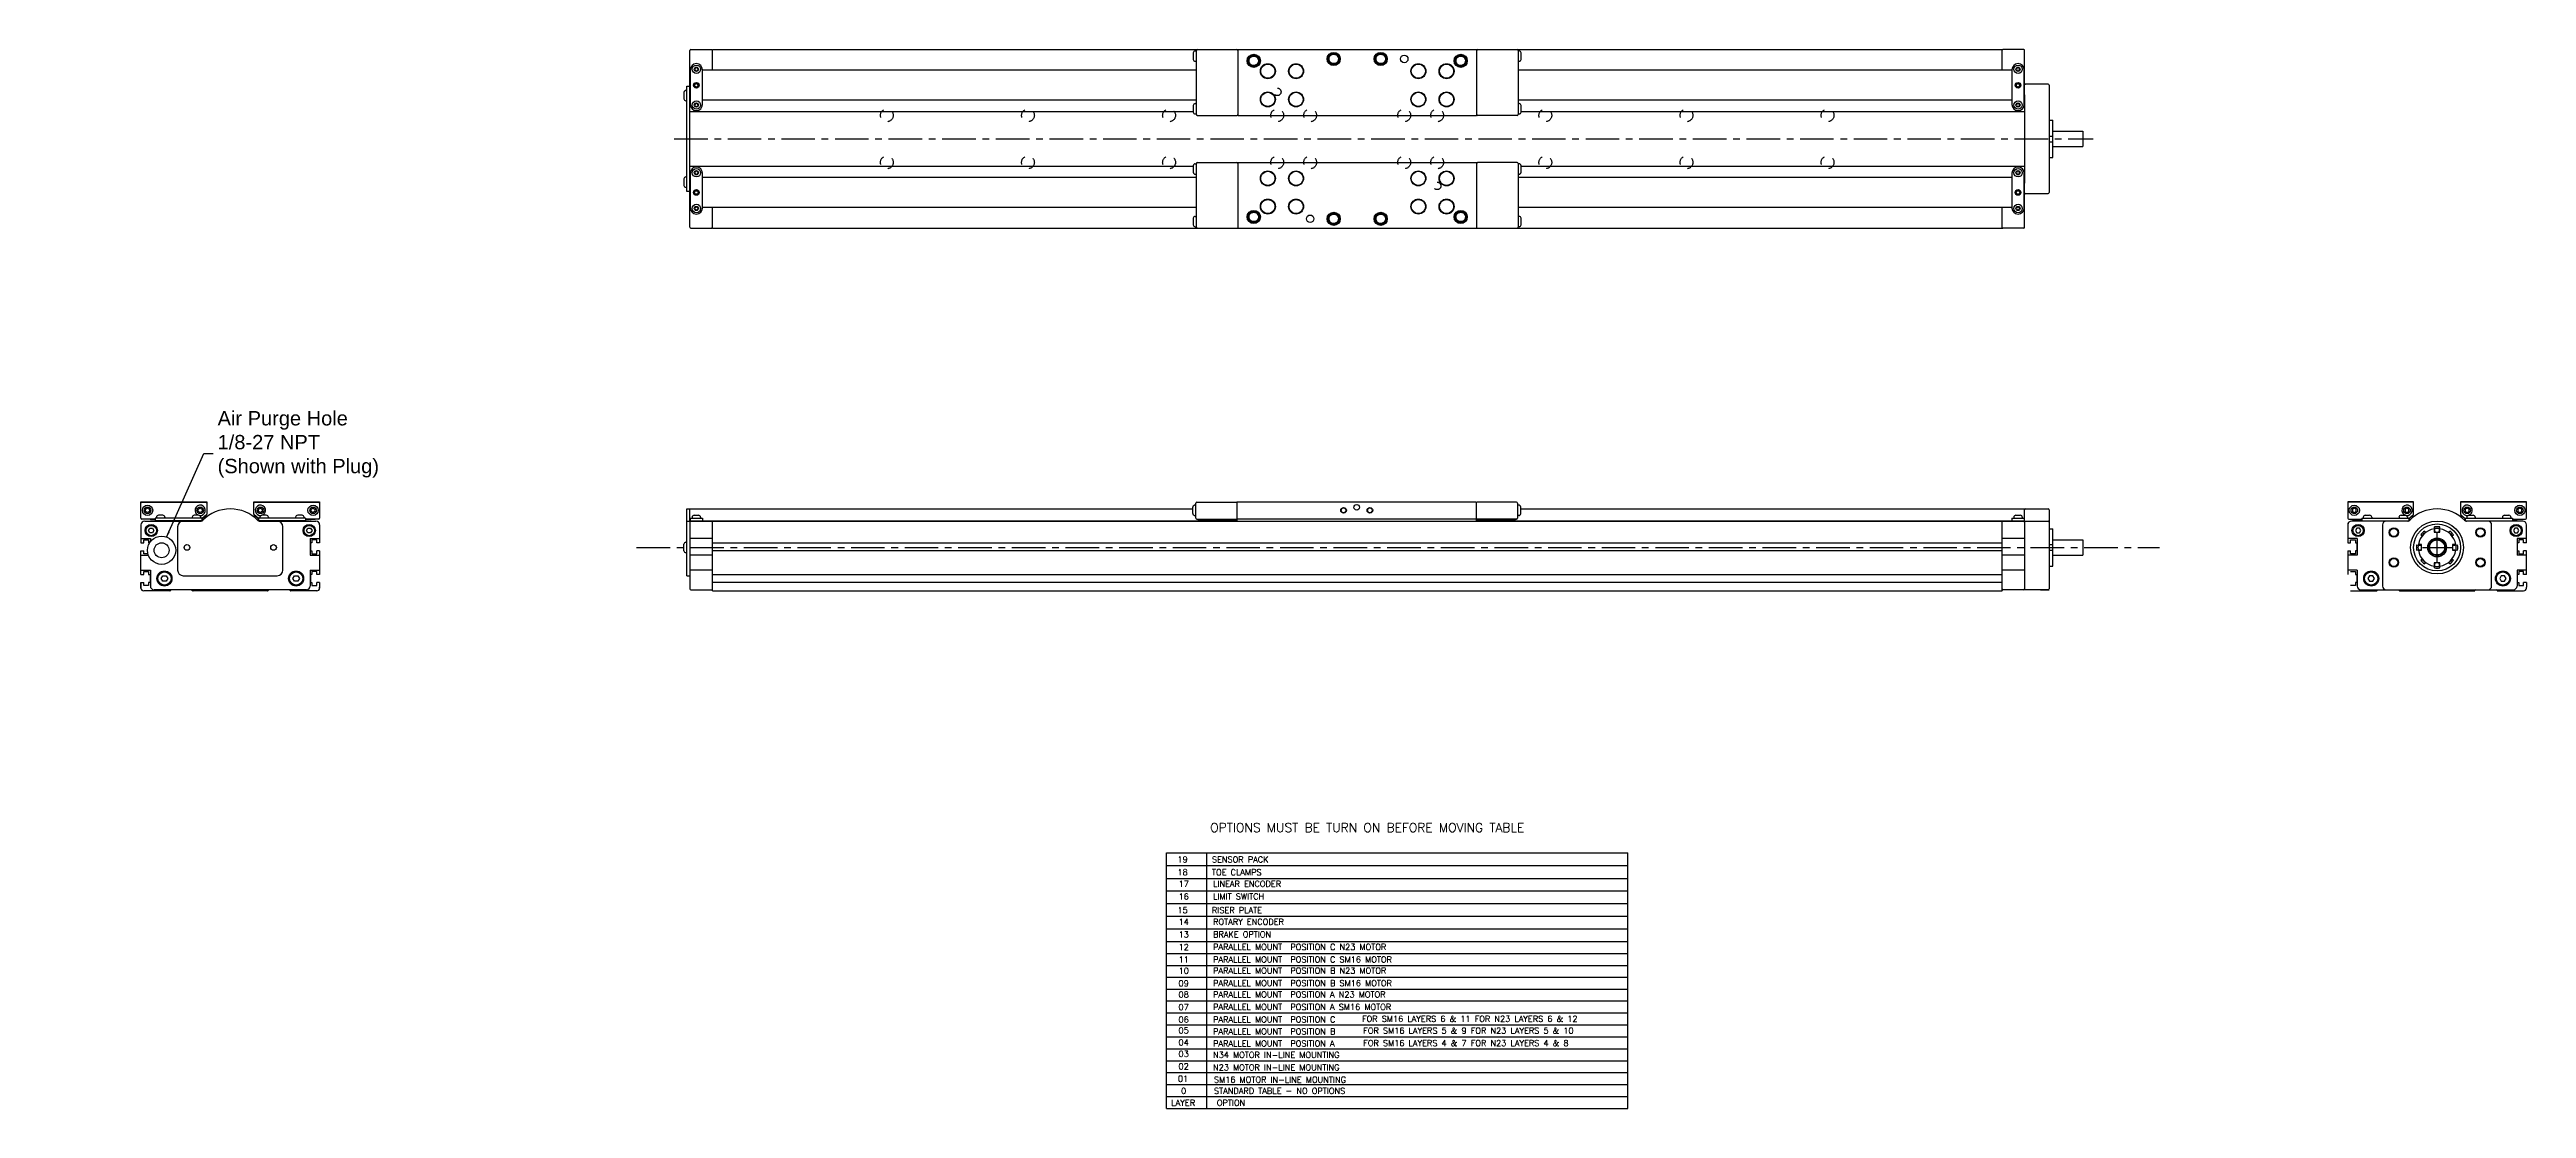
# Model space of a CAD drawing. Extents: x -5.5 to 46.4, y 2.1 to 24.3.
import ezdxf
from ezdxf.enums import TextEntityAlignment as Align

# ---------------------------------------------------------------- set-up
doc = ezdxf.new("R2010")
doc.units = 0
doc.header["$LTSCALE"] = 1.87
doc.header["$MEASUREMENT"] = 0
doc.linetypes.add('CENTER', pattern=[0.6, 0.375, -0.075, 0.075, -0.075])
doc.linetypes.add('HIDDEN', pattern=[0.2, 0.1, -0.1])
doc.layers.get('0').update_dxf_attribs({"linetype": 'CONTINUOUS'})
doc.styles.add('ROMANS', font='ROMANS')
doc.dimstyles.get("Standard").update_dxf_attribs({"dimtxt": 0.18, "dimasz": 0.18, "dimexe": 0.18, "dimexo": 0.0625, "dimgap": 0.09, "dimtad": 0, "dimtih": 1, "dimtoh": 1, "dimdec": 4, "dimzin": 0, "dimtxsty": 'STANDARD', "dimcen": 0.09, "dimazin": 3, "dimtfac": 1, "dimtdec": 4, "dimtofl": 0, "dimtmove": 0, "dimatfit": 3, "dimtolj": 1, "dimtzin": 0})

msp = doc.modelspace()

# ---------------------------------------------------------------- linework, layer by layer
for p, q in [((7.938, 20.538), (7.938, 24.238)), ((7.958, 24.258), (8.391, 24.258)), ((8.059, 23.874), (8.042, 23.845)), ((8.042, 23.845), (8.059, 23.815)), ((8.093, 23.874), (8.059, 23.874)), ((8.076, 23.963), (8.076, 23.963)), ((8.11, 23.845), (8.093, 23.874)), ((8.093, 23.815), (8.11, 23.845)), ((8.411, 23.825), (8.411, 24.258)), ((8.411, 24.258), (35.4, 24.258)), ((18.474, 24.189), (18.474, 24.051)), ((18.515, 24.229), (18.539, 24.229)), ((18.515, 24.012), (18.539, 24.012)), ((18.539, 22.9), (18.539, 24.238)), ((19.405, 24.258), (19.405, 22.88)), ((19.622, 24.022), (19.641, 24.022)), ((21.295, 24.061), (21.315, 24.061)), ((22.279, 24.061), (22.299, 24.061)), ((23.952, 24.022), (23.972, 24.022)), ((24.405, 24.258), (24.405, 22.88)), ((25.271, 24.238), (25.271, 22.9)), ((25.295, 24.229), (25.271, 24.229)), ((25.295, 24.012), (25.271, 24.012)), ((25.336, 24.051), (25.336, 24.189)), ((35.4, 23.825), (35.4, 24.258)), ((35.852, 24.258), (35.419, 24.258)), ((35.717, 23.874), (35.7, 23.845)), ((35.7, 23.845), (35.717, 23.815)), ((35.751, 23.874), (35.717, 23.874)), ((35.734, 23.963), (35.734, 23.963)), ((35.768, 23.845), (35.751, 23.874)), ((35.751, 23.815), (35.768, 23.845)), ((35.872, 23.316), (35.872, 24.238)), ((7.814, 23.363), (7.814, 23.225)), ((7.856, 23.402), (7.879, 23.402)), ((7.879, 21.286), (7.879, 23.49)), ((7.879, 23.49), (7.938, 23.49)), ((7.938, 23.705), (7.948, 23.71)), ((7.948, 23.835), (7.948, 23.107)), ((8.059, 23.815), (8.093, 23.815)), ((8.204, 23.107), (8.204, 23.835)), ((18.539, 23.825), (8.204, 23.825)), ((35.606, 23.825), (25.271, 23.825)), ((35.606, 23.835), (35.606, 23.107)), ((35.717, 23.815), (35.751, 23.815)), ((35.862, 23.107), (35.862, 23.835)), ((35.862, 23.71), (35.872, 23.705)), ((36.364, 23.53), (35.892, 23.53)), ((36.384, 23.51), (36.384, 21.266)), ((7.856, 23.185), (7.879, 23.185)), ((7.948, 23.311), (7.938, 23.316)), ((7.943, 23.313), (7.938, 23.313)), ((7.948, 23.195), (7.938, 23.195)), ((7.938, 22.961), (18.474, 22.961)), ((8.059, 23.126), (8.042, 23.097)), ((8.042, 23.097), (8.059, 23.067)), ((8.093, 23.126), (8.059, 23.126)), ((8.059, 23.067), (8.093, 23.067)), ((8.076, 22.979), (8.076, 22.979)), ((8.11, 23.097), (8.093, 23.126)), ((8.093, 23.067), (8.11, 23.097)), ((18.539, 23.195), (8.204, 23.195)), ((18.474, 23.087), (18.474, 22.949)), ((18.515, 23.126), (18.539, 23.126)), ((18.515, 22.91), (18.539, 22.91)), ((18.559, 22.88), (19.386, 22.88)), ((19.405, 22.88), (24.405, 22.88)), ((25.252, 22.88), (24.425, 22.88)), ((35.606, 23.195), (25.271, 23.195)), ((25.295, 23.126), (25.271, 23.126)), ((25.295, 22.91), (25.271, 22.91)), ((25.336, 22.949), (25.336, 23.087)), ((25.336, 22.961), (35.872, 22.961)), ((35.717, 23.126), (35.7, 23.097)), ((35.7, 23.097), (35.717, 23.067)), ((35.751, 23.126), (35.717, 23.126)), ((35.717, 23.067), (35.751, 23.067)), ((35.734, 22.979), (35.734, 22.979)), ((35.768, 23.097), (35.751, 23.126)), ((35.751, 23.067), (35.768, 23.097)), ((35.872, 23.316), (35.862, 23.311)), ((35.872, 23.195), (35.862, 23.195)), ((35.872, 23.313), (35.872, 21.463)), ((36.384, 22.777), (36.462, 22.777)), ((36.384, 22.447), (36.462, 22.447)), ((36.384, 22.329), (36.462, 22.329)), ((36.462, 21.999), (36.462, 22.777)), ((36.462, 22.546), (37.088, 22.546)), ((37.088, 22.546), (37.088, 22.231)), ((7.938, 21.815), (18.474, 21.815)), ((8.076, 21.798), (8.076, 21.798)), ((18.474, 21.827), (18.474, 21.689)), ((18.515, 21.866), (18.539, 21.866)), ((18.539, 20.538), (18.539, 21.876)), ((18.559, 21.896), (19.386, 21.896)), ((19.405, 21.896), (19.405, 20.518)), ((19.405, 21.896), (24.405, 21.896)), ((24.405, 21.896), (24.405, 20.518)), ((25.252, 21.896), (24.425, 21.896)), ((25.271, 21.876), (25.271, 20.538)), ((25.295, 21.866), (25.271, 21.866)), ((25.336, 21.689), (25.336, 21.827)), ((25.336, 21.815), (35.872, 21.815)), ((35.734, 21.798), (35.734, 21.798)), ((36.384, 21.999), (36.462, 21.999)), ((36.462, 22.231), (37.088, 22.231)), ((7.814, 21.551), (7.814, 21.414)), ((7.856, 21.591), (7.879, 21.591)), ((7.856, 21.374), (7.879, 21.374)), ((7.938, 21.286), (7.879, 21.286)), ((7.948, 21.581), (7.938, 21.581)), ((7.938, 21.461), (7.948, 21.466)), ((7.943, 21.463), (7.938, 21.463)), ((7.948, 21.67), (7.948, 20.941)), ((8.059, 21.709), (8.042, 21.679)), ((8.042, 21.679), (8.059, 21.65)), ((8.093, 21.709), (8.059, 21.709)), ((8.059, 21.65), (8.093, 21.65)), ((8.11, 21.679), (8.093, 21.709)), ((8.093, 21.65), (8.11, 21.679)), ((8.204, 20.941), (8.204, 21.67)), ((18.539, 21.581), (8.204, 21.581)), ((18.515, 21.65), (18.539, 21.65)), ((25.295, 21.65), (25.271, 21.65)), ((35.606, 21.581), (25.271, 21.581)), ((35.606, 21.67), (35.606, 20.941)), ((35.717, 21.709), (35.7, 21.679)), ((35.7, 21.679), (35.717, 21.65)), ((35.751, 21.709), (35.717, 21.709)), ((35.717, 21.65), (35.751, 21.65)), ((35.768, 21.679), (35.751, 21.709)), ((35.751, 21.65), (35.768, 21.679)), ((35.862, 20.941), (35.862, 21.67)), ((35.872, 21.581), (35.862, 21.581)), ((35.862, 21.466), (35.872, 21.461)), ((35.872, 20.538), (35.872, 21.461)), ((7.948, 21.066), (7.938, 21.071)), ((8.059, 20.961), (8.042, 20.931)), ((8.042, 20.931), (8.059, 20.902)), ((8.093, 20.961), (8.059, 20.961)), ((8.059, 20.902), (8.093, 20.902)), ((8.076, 20.813), (8.076, 20.813)), ((8.11, 20.931), (8.093, 20.961)), ((8.093, 20.902), (8.11, 20.931)), ((18.539, 20.951), (8.204, 20.951)), ((8.411, 20.518), (8.411, 20.951)), ((18.515, 20.764), (18.539, 20.764)), ((19.622, 20.754), (19.641, 20.754)), ((23.952, 20.754), (23.972, 20.754)), ((35.606, 20.951), (25.271, 20.951)), ((25.295, 20.764), (25.271, 20.764)), ((35.4, 20.518), (35.4, 20.951)), ((35.717, 20.961), (35.7, 20.931)), ((35.7, 20.931), (35.717, 20.902)), ((35.751, 20.961), (35.717, 20.961)), ((35.717, 20.902), (35.751, 20.902)), ((35.734, 20.813), (35.734, 20.813)), ((35.768, 20.931), (35.751, 20.961)), ((35.751, 20.902), (35.768, 20.931)), ((35.872, 21.071), (35.862, 21.066)), ((35.892, 21.246), (36.364, 21.246)), ((7.958, 20.518), (8.391, 20.518)), ((8.411, 20.518), (35.4, 20.518)), ((18.474, 20.725), (18.474, 20.587)), ((18.515, 20.548), (18.539, 20.548)), ((21.295, 20.715), (21.315, 20.715)), ((22.279, 20.715), (22.299, 20.715)), ((25.295, 20.548), (25.271, 20.548)), ((25.336, 20.587), (25.336, 20.725)), ((35.852, 20.518), (35.419, 20.518)), ((-3.547, 14.791), (-2.169, 14.791)), ((-3.547, 14.446), (-3.547, 14.791)), ((-3.527, 14.781), (-2.189, 14.781)), ((-3.449, 14.636), (-3.409, 14.659)), ((-3.449, 14.591), (-3.449, 14.636)), ((-3.409, 14.568), (-3.449, 14.591)), ((-3.409, 14.659), (-3.37, 14.636)), ((-3.37, 14.591), (-3.409, 14.568)), ((-3.37, 14.636), (-3.37, 14.591)), ((-2.346, 14.636), (-2.307, 14.659)), ((-2.346, 14.591), (-2.346, 14.636)), ((-2.307, 14.568), (-2.346, 14.591)), ((-2.307, 14.659), (-2.268, 14.636)), ((-2.268, 14.591), (-2.307, 14.568)), ((-2.268, 14.636), (-2.268, 14.591)), ((-2.176, 14.519), (-2.268, 14.442)), ((-2.169, 14.791), (-2.169, 14.534)), ((-1.185, 14.791), (0.193, 14.791)), ((-1.185, 14.534), (-1.185, 14.791)), ((-1.087, 14.442), (-1.178, 14.519)), ((-1.165, 14.781), (0.173, 14.781)), ((-1.087, 14.636), (-1.047, 14.659)), ((-1.087, 14.591), (-1.087, 14.636)), ((-1.047, 14.568), (-1.087, 14.591)), ((-1.047, 14.659), (-1.008, 14.636)), ((-1.008, 14.591), (-1.047, 14.568)), ((-1.008, 14.636), (-1.008, 14.591)), ((0.016, 14.636), (0.055, 14.659)), ((0.016, 14.591), (0.016, 14.636)), ((0.055, 14.568), (0.016, 14.591)), ((0.055, 14.659), (0.095, 14.636)), ((0.095, 14.591), (0.055, 14.568)), ((0.095, 14.636), (0.095, 14.591)), ((0.193, 14.791), (0.193, 14.446)), ((7.879, 13.245), (7.879, 14.643)), ((7.879, 14.643), (18.464, 14.643)), ((7.938, 14.375), (7.938, 14.643)), ((18.464, 14.544), (18.464, 14.682)), ((18.506, 14.722), (18.529, 14.722)), ((18.529, 14.446), (18.529, 14.761)), ((18.549, 14.781), (19.376, 14.781)), ((19.395, 14.387), (19.395, 14.791)), ((19.395, 14.791), (24.395, 14.791)), ((24.395, 14.791), (24.395, 14.387)), ((25.242, 14.781), (24.415, 14.781)), ((25.262, 14.761), (25.262, 14.446)), ((25.285, 14.722), (25.262, 14.722)), ((25.326, 14.544), (25.326, 14.682)), ((25.326, 14.643), (35.872, 14.643)), ((35.872, 14.387), (35.872, 14.643)), ((35.892, 14.643), (36.364, 14.643)), ((36.384, 14.623), (36.384, 12.97)), ((42.633, 14.791), (42.633, 14.446)), ((44.011, 14.791), (42.633, 14.791)), ((43.991, 14.781), (42.653, 14.781)), ((42.771, 14.659), (42.732, 14.636)), ((42.732, 14.636), (42.732, 14.591)), ((42.732, 14.591), (42.771, 14.568)), ((42.81, 14.636), (42.771, 14.659)), ((42.771, 14.568), (42.81, 14.591)), ((42.81, 14.591), (42.81, 14.636)), ((43.873, 14.659), (43.834, 14.636)), ((43.834, 14.636), (43.834, 14.591)), ((43.834, 14.591), (43.873, 14.568)), ((43.913, 14.636), (43.873, 14.659)), ((43.873, 14.568), (43.913, 14.591)), ((43.913, 14.591), (43.913, 14.636)), ((43.913, 14.442), (44.004, 14.519)), ((44.011, 14.534), (44.011, 14.791)), ((44.995, 14.791), (44.995, 14.534)), ((46.373, 14.791), (44.995, 14.791)), ((45.002, 14.519), (45.094, 14.442)), ((46.354, 14.781), (45.015, 14.781)), ((45.133, 14.659), (45.094, 14.636)), ((45.094, 14.636), (45.094, 14.591)), ((45.094, 14.591), (45.133, 14.568)), ((45.172, 14.636), (45.133, 14.659)), ((45.133, 14.568), (45.172, 14.591)), ((45.172, 14.591), (45.172, 14.636)), ((46.235, 14.659), (46.196, 14.636)), ((46.196, 14.636), (46.196, 14.591)), ((46.196, 14.591), (46.235, 14.568)), ((46.275, 14.636), (46.235, 14.659)), ((46.235, 14.568), (46.275, 14.591)), ((46.275, 14.591), (46.275, 14.636)), ((46.373, 14.446), (46.373, 14.791)), ((-3.547, 14.308), (-3.547, 13.933)), ((-3.547, 14.021), (-3.35, 14.021)), ((-3.252, 14.426), (-3.527, 14.426)), ((-3.468, 14.387), (-2.283, 14.387)), ((-3.387, 14.19), (-3.359, 14.239)), ((-3.359, 14.141), (-3.387, 14.19)), ((-3.359, 14.239), (-3.302, 14.239)), ((-3.302, 14.141), (-3.359, 14.141)), ((-3.35, 14.426), (-3.35, 14.417)), ((-3.336, 14.417), (-3.35, 14.417)), ((-3.35, 14.021), (-3.35, 13.954)), ((-3.336, 14.426), (-3.336, 14.412)), ((-3.252, 14.412), (-3.336, 14.412)), ((-3.302, 14.239), (-3.274, 14.19)), ((-3.274, 14.19), (-3.302, 14.141)), ((-2.268, 14.451), (-3.252, 14.451)), ((-3.252, 14.451), (-3.252, 14.392)), ((-2.269, 14.392), (-3.252, 14.392)), ((-3.222, 14.467), (-3.222, 14.451)), ((-3.183, 14.392), (-3.183, 14.387)), ((-3.089, 14.51), (-3.179, 14.51)), ((-3.085, 14.392), (-3.085, 14.387)), ((-3.045, 14.467), (-3.045, 14.451)), ((-2.994, 14.387), (-2.994, 14.392)), ((-2.605, 14.387), (-2.605, 14.392)), ((-2.484, 14.387), (-2.484, 14.392)), ((-2.474, 14.467), (-2.474, 14.451)), ((-2.435, 14.392), (-2.435, 14.387)), ((-2.34, 14.51), (-2.431, 14.51)), ((-2.337, 14.392), (-2.337, 14.387)), ((-2.297, 14.467), (-2.297, 14.451)), ((-2.268, 14.451), (-2.268, 14.393)), ((-2.263, 14.412), (-2.268, 14.412)), ((-2.266, 14.444), (-2.266, 14.412)), ((-2.264, 14.436), (-2.183, 14.503)), ((-2.263, 14.412), (-2.263, 14.436)), ((-1.171, 14.503), (-1.092, 14.437)), ((-1.092, 14.446), (-1.092, 14.412)), ((-1.092, 14.412), (-1.087, 14.412)), ((-0.102, 14.451), (-1.087, 14.451)), ((-1.087, 14.451), (-1.087, 14.393)), ((-0.102, 14.392), (-1.085, 14.392)), ((-1.071, 14.387), (0.114, 14.387)), ((-1.057, 14.467), (-1.057, 14.451)), ((-1.018, 14.392), (-1.018, 14.387)), ((-0.923, 14.51), (-1.014, 14.51)), ((-0.919, 14.392), (-0.919, 14.387)), ((-0.88, 14.467), (-0.88, 14.451)), ((-0.87, 14.387), (-0.87, 14.392)), ((-0.75, 14.387), (-0.75, 14.392)), ((-0.36, 14.387), (-0.36, 14.392)), ((-0.309, 14.467), (-0.309, 14.451)), ((-0.27, 14.392), (-0.27, 14.387)), ((-0.175, 14.51), (-0.266, 14.51)), ((-0.171, 14.392), (-0.171, 14.387)), ((-0.132, 14.467), (-0.132, 14.451)), ((-0.102, 14.451), (-0.102, 14.392)), ((0.173, 14.426), (-0.102, 14.426)), ((-0.018, 14.412), (-0.102, 14.412)), ((-0.08, 14.19), (-0.052, 14.239)), ((-0.052, 14.141), (-0.08, 14.19)), ((-0.052, 14.239), (0.005, 14.239)), ((0.005, 14.141), (-0.052, 14.141)), ((-0.022, 14.426), (-0.022, 14.412)), ((-0.018, 14.412), (-0.018, 14.418)), ((-0.004, 14.419), (-0.004, 14.417)), ((-0.004, 14.021), (-0.004, 13.678)), ((-0.004, 14.021), (0.193, 14.021)), ((0.005, 14.239), (0.033, 14.19)), ((0.033, 14.19), (0.005, 14.141)), ((0.089, 14.423), (0.08, 14.422)), ((0.193, 14.308), (0.193, 13.933)), ((7.879, 14.387), (36.364, 14.387)), ((7.938, 14.392), (18.897, 14.392)), ((7.938, 14.367), (7.938, 12.97)), ((8.411, 14.021), (7.938, 14.021)), ((7.948, 14.451), (7.948, 14.392)), ((7.948, 14.451), (8.204, 14.451)), ((7.988, 14.467), (7.988, 14.451)), ((8.027, 14.392), (8.027, 14.387)), ((8.031, 14.51), (8.121, 14.51)), ((8.125, 14.392), (8.125, 14.387)), ((8.165, 14.467), (8.165, 14.451)), ((8.175, 14.387), (8.175, 14.392)), ((8.204, 14.451), (8.204, 14.392)), ((8.411, 12.928), (8.411, 14.387)), ((18.506, 14.505), (18.529, 14.505)), ((18.549, 14.426), (19.376, 14.426)), ((18.573, 14.426), (18.573, 14.412)), ((18.573, 14.412), (19.383, 14.412)), ((19.007, 14.412), (19.004, 14.411)), ((19.022, 14.412), (19.006, 14.406)), ((24.395, 14.426), (19.395, 14.426)), ((24.408, 14.412), (25.218, 14.412)), ((25.242, 14.426), (24.415, 14.426)), ((24.778, 14.406), (24.762, 14.412)), ((24.78, 14.411), (24.777, 14.412)), ((24.887, 14.392), (35.872, 14.392)), ((25.218, 14.426), (25.218, 14.412)), ((25.285, 14.505), (25.262, 14.505)), ((35.4, 12.928), (35.4, 14.387)), ((35.872, 14.021), (35.4, 14.021)), ((35.606, 14.451), (35.862, 14.451)), ((35.606, 14.451), (35.606, 14.392)), ((35.636, 14.387), (35.636, 14.392)), ((35.646, 14.467), (35.646, 14.451)), ((35.685, 14.392), (35.685, 14.387)), ((35.689, 14.51), (35.78, 14.51)), ((35.783, 14.392), (35.783, 14.387)), ((35.823, 14.467), (35.823, 14.451)), ((35.862, 14.451), (35.862, 14.392)), ((35.872, 14.367), (35.872, 12.97)), ((36.384, 14.225), (36.462, 14.225)), ((36.462, 13.447), (36.462, 14.225)), ((42.633, 14.308), (42.633, 13.933)), ((42.83, 14.021), (42.633, 14.021)), ((42.653, 14.426), (42.928, 14.426)), ((43.897, 14.387), (42.712, 14.387)), ((42.737, 14.423), (42.746, 14.422)), ((42.821, 14.239), (42.793, 14.19)), ((42.793, 14.19), (42.821, 14.141)), ((42.878, 14.239), (42.821, 14.239)), ((42.821, 14.141), (42.878, 14.141)), ((42.83, 14.419), (42.83, 14.417)), ((42.83, 14.021), (42.83, 13.678)), ((42.845, 14.412), (42.845, 14.418)), ((42.845, 14.412), (42.928, 14.412)), ((42.848, 14.426), (42.848, 14.412)), ((42.906, 14.19), (42.878, 14.239)), ((42.878, 14.141), (42.906, 14.19)), ((42.928, 14.451), (42.928, 14.392)), ((42.928, 14.451), (43.913, 14.451)), ((42.928, 14.392), (43.911, 14.392)), ((42.958, 14.467), (42.958, 14.451)), ((42.997, 14.392), (42.997, 14.387)), ((43.001, 14.51), (43.092, 14.51)), ((43.096, 14.392), (43.096, 14.387)), ((43.135, 14.467), (43.135, 14.451)), ((43.187, 14.387), (43.187, 14.392)), ((43.361, 14.308), (43.361, 13.029)), ((43.576, 14.387), (43.576, 14.392)), ((43.696, 14.387), (43.696, 14.392)), ((43.706, 14.467), (43.706, 14.451)), ((43.745, 14.392), (43.745, 14.387)), ((43.749, 14.51), (43.84, 14.51)), ((43.844, 14.392), (43.844, 14.387)), ((43.883, 14.467), (43.883, 14.451)), ((43.913, 14.451), (43.913, 14.393)), ((43.918, 14.412), (43.913, 14.412)), ((43.997, 14.503), (43.918, 14.437)), ((43.918, 14.446), (43.918, 14.412)), ((44.16, 14.099), (44.191, 14.075)), ((44.24, 14.179), (44.264, 14.148)), ((44.443, 14.023), (44.443, 14.003)), ((44.443, 14.003), (44.563, 14.003)), ((44.444, 14.225), (44.444, 14.159)), ((44.444, 14.159), (44.562, 14.159)), ((44.461, 14.159), (44.447, 14.265)), ((44.546, 14.159), (44.56, 14.265)), ((44.562, 14.159), (44.562, 14.225)), ((44.563, 14.023), (44.563, 14.003)), ((44.743, 14.148), (44.767, 14.179)), ((44.815, 14.075), (44.847, 14.099)), ((45.09, 14.436), (45.009, 14.503)), ((45.089, 14.412), (45.089, 14.436)), ((45.089, 14.412), (45.094, 14.412)), ((45.092, 14.444), (45.092, 14.412)), ((45.094, 14.451), (45.094, 14.393)), ((45.094, 14.451), (46.078, 14.451)), ((45.095, 14.392), (46.078, 14.392)), ((46.295, 14.387), (45.11, 14.387)), ((45.123, 14.467), (45.123, 14.451)), ((45.163, 14.392), (45.163, 14.387)), ((45.167, 14.51), (45.257, 14.51)), ((45.261, 14.392), (45.261, 14.387)), ((45.3, 14.467), (45.3, 14.451)), ((45.31, 14.387), (45.31, 14.392)), ((45.431, 14.387), (45.431, 14.392)), ((45.645, 13.029), (45.645, 14.308)), ((45.82, 14.387), (45.82, 14.392)), ((45.871, 14.467), (45.871, 14.451)), ((45.911, 14.392), (45.911, 14.387)), ((45.915, 14.51), (46.005, 14.51)), ((46.009, 14.392), (46.009, 14.387)), ((46.048, 14.467), (46.048, 14.451)), ((46.078, 14.451), (46.078, 14.392)), ((46.078, 14.426), (46.354, 14.426)), ((46.078, 14.412), (46.162, 14.412)), ((46.128, 14.239), (46.1, 14.19)), ((46.1, 14.19), (46.128, 14.141)), ((46.185, 14.239), (46.128, 14.239)), ((46.128, 14.141), (46.185, 14.141)), ((46.162, 14.426), (46.162, 14.412)), ((46.162, 14.417), (46.176, 14.417)), ((46.176, 14.426), (46.176, 14.417)), ((46.176, 14.021), (46.176, 13.678)), ((46.373, 14.021), (46.176, 14.021)), ((46.214, 14.19), (46.185, 14.239)), ((46.185, 14.141), (46.214, 14.19)), ((46.373, 13.933), (46.373, 14.308)), ((-3.547, 13.27), (-3.547, 13.768)), ((-3.547, 13.678), (-3.392, 13.678)), ((-0.004, 13.678), (0.193, 13.678)), ((0.193, 13.768), (0.193, 13.27)), ((7.814, 13.767), (7.814, 13.905)), ((7.856, 13.944), (7.879, 13.944)), ((7.856, 13.728), (7.879, 13.728)), ((8.411, 13.678), (7.938, 13.678)), ((8.411, 13.932), (35.4, 13.932)), ((35.4, 13.767), (8.411, 13.767)), ((35.872, 13.678), (35.4, 13.678)), ((36.384, 13.895), (36.462, 13.895)), ((36.384, 13.777), (36.462, 13.777)), ((36.462, 13.993), (37.088, 13.993)), ((36.462, 13.678), (37.088, 13.678)), ((37.088, 13.993), (37.088, 13.678)), ((42.633, 13.768), (42.633, 13.27)), ((42.83, 13.678), (42.633, 13.678)), ((44.074, 13.892), (44.18, 13.878)), ((44.074, 13.779), (44.18, 13.793)), ((44.18, 13.895), (44.114, 13.895)), ((44.114, 13.777), (44.18, 13.777)), ((44.16, 13.572), (44.191, 13.596)), ((44.18, 13.777), (44.18, 13.895)), ((44.24, 13.492), (44.264, 13.524)), ((44.562, 13.513), (44.444, 13.513)), ((44.444, 13.513), (44.444, 13.447)), ((44.447, 13.406), (44.461, 13.513)), ((44.56, 13.406), (44.546, 13.513)), ((44.562, 13.447), (44.562, 13.513)), ((44.743, 13.524), (44.767, 13.492)), ((44.815, 13.596), (44.847, 13.572)), ((44.892, 13.895), (44.826, 13.895)), ((44.826, 13.895), (44.826, 13.777)), ((44.826, 13.878), (44.933, 13.892)), ((44.826, 13.793), (44.933, 13.779)), ((44.826, 13.777), (44.892, 13.777)), ((46.373, 13.678), (46.176, 13.678)), ((46.373, 13.27), (46.373, 13.768)), ((-3.547, 13.359), (-3.35, 13.359)), ((-3.547, 12.987), (-3.547, 13.105)), ((-3.547, 13.105), (-3.547, 12.987)), ((-3.547, 12.987), (-3.547, 13.002)), ((-3.547, 12.987), (-3.547, 13.002)), ((-3.35, 13.359), (-3.35, 13.029)), ((-3.123, 13.186), (-3.089, 13.245)), ((-3.089, 13.127), (-3.123, 13.186)), ((-3.089, 13.245), (-3.021, 13.245)), ((-3.021, 13.127), (-3.089, 13.127)), ((-3.021, 13.245), (-2.987, 13.186)), ((-2.987, 13.186), (-3.021, 13.127)), ((-0.367, 13.186), (-0.333, 13.245)), ((-0.333, 13.127), (-0.367, 13.186)), ((-0.333, 13.245), (-0.265, 13.245)), ((-0.265, 13.127), (-0.333, 13.127)), ((-0.265, 13.245), (-0.231, 13.186)), ((-0.231, 13.186), (-0.265, 13.127)), ((-0.004, 13.359), (0.193, 13.359)), ((-0.004, 13.359), (-0.004, 13.029)), ((0.193, 13.105), (0.193, 12.987)), ((0.193, 12.987), (0.193, 13.002)), ((7.879, 13.245), (7.938, 13.245)), ((8.411, 13.359), (7.938, 13.359)), ((8.411, 13.271), (35.4, 13.271)), ((35.4, 13.105), (8.411, 13.105)), ((35.872, 13.359), (35.4, 13.359)), ((36.384, 13.447), (36.462, 13.447)), ((42.83, 13.359), (42.633, 13.359)), ((42.83, 13.359), (42.83, 13.029)), ((43.091, 13.245), (43.057, 13.186)), ((43.057, 13.186), (43.091, 13.127)), ((43.159, 13.245), (43.091, 13.245)), ((43.091, 13.127), (43.159, 13.127)), ((43.193, 13.186), (43.159, 13.245)), ((43.159, 13.127), (43.193, 13.186)), ((45.847, 13.245), (45.813, 13.186)), ((45.813, 13.186), (45.847, 13.127)), ((45.915, 13.245), (45.847, 13.245)), ((45.847, 13.127), (45.915, 13.127)), ((45.949, 13.186), (45.915, 13.245)), ((45.915, 13.127), (45.949, 13.186)), ((46.176, 13.359), (46.176, 13.029)), ((46.373, 13.359), (46.176, 13.359)), ((46.373, 13.105), (46.373, 13.002)), ((46.373, 13.105), (46.373, 13.002)), ((46.373, 12.987), (46.373, 13.002)), ((46.373, 12.987), (46.373, 13.002)), ((-2.945, 12.928), (-3.488, 12.928)), ((-0.083, 12.95), (-3.271, 12.95)), ((-2.931, 12.934), (-2.915, 12.95)), ((-2.486, 12.95), (-2.47, 12.934)), ((-0.898, 12.928), (-2.456, 12.928)), ((-0.884, 12.934), (-0.868, 12.95)), ((-0.439, 12.95), (-0.423, 12.934)), ((0.134, 12.928), (-0.409, 12.928)), ((7.958, 12.95), (8.391, 12.95)), ((8.411, 12.928), (35.4, 12.928)), ((36.364, 12.95), (35.419, 12.95)), ((36.207, 12.95), (36.384, 12.95)), ((42.692, 12.928), (43.235, 12.928)), ((42.909, 12.95), (46.098, 12.95)), ((43.265, 12.95), (43.249, 12.934)), ((43.71, 12.934), (43.694, 12.95)), ((43.724, 12.928), (45.282, 12.928)), ((45.312, 12.95), (45.296, 12.934)), ((45.757, 12.934), (45.741, 12.95)), ((45.771, 12.928), (46.314, 12.928)), ((17.917, 2.093), (17.917, 7.446)), ((17.917, 7.446), (27.57, 7.446)), ((18.758, 2.093), (18.758, 7.446)), ((27.57, 2.093), (27.57, 7.446)), ((17.917, 7.178), (27.57, 7.178)), ((17.917, 6.91), (27.57, 6.91)), ((17.917, 6.647), (27.57, 6.647)), ((17.917, 6.384), (27.57, 6.384)), ((17.917, 6.116), (27.57, 6.116)), ((17.917, 5.853), (27.57, 5.853)), ((17.917, 5.589), (27.57, 5.589)), ((17.917, 5.339), (27.57, 5.339)), ((17.917, 5.089), (27.57, 5.089)), ((17.917, 4.843), (27.57, 4.843)), ((17.917, 4.593), (27.57, 4.593)), ((17.917, 4.343), (27.57, 4.343)), ((17.917, 4.093), (27.57, 4.093)), ((17.917, 3.843), (27.57, 3.843)), ((17.917, 3.593), (27.57, 3.593)), ((17.917, 3.343), (27.57, 3.343)), ((17.917, 3.093), (27.57, 3.093)), ((17.917, 2.843), (27.57, 2.843)), ((17.917, 2.593), (27.57, 2.593)), ((17.917, 2.343), (27.57, 2.343)), ((17.917, 2.093), (27.57, 2.093))]:
    msp.add_line(p, q)
at = {"color": 2, "linetype": 'CENTER'}
for p, q in [((7.612, 22.388), (37.305, 22.388)), ((44.503, 13.53), (44.503, 14.142)), ((6.826, 13.836), (38.692, 13.836)), ((44.197, 13.836), (44.809, 13.836))]:
    msp.add_line(p, q, dxfattribs=at)
at = {"color": 7, "linetype": 'CONTINUOUS'}
for p, q in [((-3.488, 13.933), (-3.488, 13.998)), ((-3.488, 13.998), (-3.386, 13.998)), ((-3.386, 13.998), (-3.386, 13.933)), ((-2.779, 14.269), (-2.779, 13.363)), ((-0.575, 13.363), (-0.575, 14.269)), ((0.134, 13.998), (0.031, 13.998)), ((0.031, 13.998), (0.031, 13.933)), ((0.134, 13.933), (0.134, 13.998)), ((42.692, 13.998), (42.795, 13.998)), ((42.692, 13.933), (42.692, 13.998)), ((42.795, 13.998), (42.795, 13.933)), ((46.212, 13.998), (46.212, 13.933)), ((46.314, 13.998), (46.212, 13.998)), ((46.314, 13.933), (46.314, 13.998)), ((-3.547, 13.933), (-3.488, 13.933)), ((-3.547, 13.768), (-3.488, 13.768)), ((-3.488, 13.703), (-3.488, 13.768)), ((-3.4, 13.703), (-3.488, 13.703)), ((-3.386, 13.933), (-3.365, 13.933)), ((0.031, 13.933), (0, 13.933)), ((0, 13.933), (0, 13.768)), ((0, 13.768), (0.031, 13.768)), ((0.031, 13.768), (0.031, 13.703)), ((0.031, 13.703), (0.134, 13.703)), ((0.193, 13.933), (0.134, 13.933)), ((0.134, 13.703), (0.134, 13.768)), ((0.193, 13.768), (0.134, 13.768)), ((42.633, 13.933), (42.692, 13.933)), ((42.633, 13.768), (42.692, 13.768)), ((42.692, 13.703), (42.692, 13.768)), ((42.795, 13.703), (42.692, 13.703)), ((42.795, 13.933), (42.826, 13.933)), ((42.795, 13.768), (42.795, 13.703)), ((42.826, 13.768), (42.795, 13.768)), ((42.826, 13.933), (42.826, 13.768)), ((46.212, 13.933), (46.18, 13.933)), ((46.18, 13.933), (46.18, 13.768)), ((46.18, 13.768), (46.212, 13.768)), ((46.212, 13.768), (46.212, 13.703)), ((46.212, 13.703), (46.314, 13.703)), ((46.373, 13.933), (46.314, 13.933)), ((46.373, 13.768), (46.314, 13.768)), ((46.314, 13.703), (46.314, 13.768)), ((-3.547, 13.27), (-3.488, 13.27)), ((-3.547, 13.105), (-3.488, 13.105)), ((-3.488, 13.27), (-3.488, 13.335)), ((-3.488, 13.335), (-3.386, 13.335)), ((-3.488, 13.04), (-3.488, 13.105)), ((-3.386, 13.04), (-3.488, 13.04)), ((-3.386, 13.335), (-3.386, 13.27)), ((-3.386, 13.27), (-3.354, 13.27)), ((-3.354, 13.105), (-3.386, 13.105)), ((-3.386, 13.105), (-3.386, 13.04)), ((-3.354, 13.27), (-3.354, 13.105)), ((-2.661, 13.245), (-0.693, 13.245)), ((0, 13.27), (0, 13.105)), ((0.031, 13.27), (0, 13.27)), ((0, 13.105), (0.031, 13.105)), ((0.134, 13.335), (0.031, 13.335)), ((0.031, 13.335), (0.031, 13.27)), ((0.031, 13.105), (0.031, 13.04)), ((0.031, 13.04), (0.134, 13.04)), ((0.134, 13.27), (0.134, 13.335)), ((0.193, 13.27), (0.134, 13.27)), ((0.134, 13.04), (0.134, 13.105)), ((0.193, 13.105), (0.134, 13.105)), ((42.692, 13.335), (42.795, 13.335)), ((42.795, 13.04), (42.692, 13.04)), ((42.795, 13.335), (42.795, 13.27)), ((42.795, 13.27), (42.826, 13.27)), ((42.826, 13.105), (42.795, 13.105)), ((42.795, 13.105), (42.795, 13.04)), ((42.826, 13.27), (42.826, 13.105)), ((46.18, 13.27), (46.18, 13.105)), ((46.212, 13.27), (46.18, 13.27)), ((46.18, 13.105), (46.212, 13.105)), ((46.212, 13.335), (46.212, 13.27)), ((46.314, 13.335), (46.212, 13.335)), ((46.212, 13.105), (46.212, 13.04)), ((46.212, 13.04), (46.314, 13.04)), ((46.314, 13.27), (46.314, 13.335)), ((46.314, 13.27), (46.314, 13.335)), ((46.373, 13.27), (46.314, 13.27)), ((46.373, 13.27), (46.314, 13.27)), ((46.373, 13.105), (46.314, 13.105)), ((46.314, 13.04), (46.314, 13.105)), ((46.373, 13.105), (46.314, 13.105)), ((46.314, 13.04), (46.314, 13.105))]:
    msp.add_line(p, q, dxfattribs=at)
for points in [[(19.622, 24.022), (19.623, 24.039), (19.627, 24.055), (19.633, 24.071), (19.641, 24.086), (19.651, 24.1), (19.663, 24.112), (19.677, 24.122), (19.692, 24.13), (19.708, 24.136), (19.724, 24.139), (19.741, 24.14), (19.758, 24.139), (19.775, 24.135), (19.791, 24.129), (19.805, 24.12), (19.819, 24.11), (19.831, 24.098), (19.84, 24.084), (19.848, 24.069), (19.854, 24.053), (19.857, 24.036), (19.858, 24.019)], [(19.858, 24.019), (19.856, 24.002), (19.852, 23.986), (19.846, 23.97), (19.837, 23.955), (19.827, 23.942), (19.814, 23.93), (19.801, 23.921), (19.785, 23.913), (19.769, 23.908), (19.753, 23.905), (19.736, 23.904), (19.719, 23.906), (19.702, 23.91), (19.687, 23.917), (19.672, 23.925), (19.659, 23.936), (19.647, 23.948), (19.638, 23.963), (19.63, 23.978), (19.625, 23.994), (19.622, 24.011), (19.622, 24.022)], [(19.632, 24.022), (19.633, 24.038), (19.636, 24.053), (19.642, 24.068), (19.65, 24.082), (19.66, 24.095), (19.671, 24.106), (19.684, 24.115), (19.698, 24.122), (19.714, 24.127), (19.729, 24.13), (19.745, 24.13), (19.761, 24.128), (19.776, 24.124), (19.791, 24.117), (19.804, 24.109), (19.816, 24.099), (19.827, 24.086), (19.835, 24.073), (19.842, 24.058), (19.846, 24.043), (19.848, 24.027), (19.848, 24.011)], [(19.848, 24.011), (19.845, 23.996), (19.84, 23.981), (19.833, 23.966), (19.824, 23.953), (19.813, 23.942), (19.8, 23.932), (19.786, 23.924), (19.771, 23.918), (19.756, 23.915), (19.74, 23.914), (19.724, 23.915), (19.708, 23.918), (19.694, 23.924), (19.68, 23.932), (19.667, 23.942), (19.656, 23.953), (19.647, 23.966), (19.64, 23.981), (19.635, 23.996), (19.632, 24.011), (19.632, 24.022)], [(19.641, 24.022), (19.643, 24.037), (19.646, 24.051), (19.651, 24.065), (19.659, 24.078), (19.668, 24.089), (19.679, 24.099), (19.691, 24.108), (19.705, 24.114), (19.719, 24.118), (19.734, 24.12), (19.749, 24.12), (19.763, 24.118), (19.777, 24.113), (19.79, 24.106), (19.803, 24.098), (19.813, 24.088), (19.822, 24.076), (19.829, 24.063), (19.835, 24.049), (19.838, 24.034), (19.838, 24.019)], [(19.838, 24.019), (19.837, 24.005), (19.833, 23.99), (19.827, 23.977), (19.819, 23.964), (19.81, 23.953), (19.799, 23.943), (19.786, 23.935), (19.773, 23.929), (19.758, 23.925), (19.744, 23.924), (19.729, 23.924), (19.714, 23.927), (19.7, 23.932), (19.687, 23.939), (19.675, 23.948), (19.665, 23.958), (19.656, 23.97), (19.649, 23.983), (19.645, 23.997), (19.642, 24.012), (19.642, 24.022)], [(21.295, 24.061), (21.296, 24.078), (21.3, 24.095), (21.306, 24.111), (21.314, 24.126), (21.324, 24.139), (21.336, 24.151), (21.35, 24.161), (21.365, 24.169), (21.381, 24.175), (21.398, 24.178), (21.415, 24.179), (21.431, 24.178), (21.448, 24.174), (21.464, 24.168), (21.479, 24.16), (21.492, 24.149), (21.504, 24.137), (21.514, 24.123), (21.522, 24.108), (21.527, 24.092), (21.53, 24.075), (21.531, 24.059)], [(21.531, 24.059), (21.53, 24.042), (21.526, 24.025), (21.519, 24.009), (21.511, 23.995), (21.5, 23.981), (21.488, 23.97), (21.474, 23.96), (21.459, 23.952), (21.443, 23.947), (21.426, 23.944), (21.409, 23.943), (21.392, 23.945), (21.376, 23.949), (21.36, 23.956), (21.345, 23.965), (21.332, 23.975), (21.321, 23.988), (21.311, 24.002), (21.304, 24.017), (21.298, 24.033), (21.296, 24.05), (21.295, 24.061)], [(21.305, 24.061), (21.306, 24.077), (21.309, 24.093), (21.315, 24.108), (21.323, 24.121), (21.333, 24.134), (21.344, 24.145), (21.357, 24.154), (21.372, 24.161), (21.387, 24.166), (21.402, 24.169), (21.418, 24.169), (21.434, 24.168), (21.45, 24.163), (21.464, 24.157), (21.478, 24.148), (21.49, 24.138), (21.5, 24.126), (21.509, 24.112), (21.515, 24.098), (21.519, 24.082), (21.521, 24.067), (21.521, 24.051)], [(21.521, 24.051), (21.518, 24.035), (21.513, 24.02), (21.506, 24.006), (21.497, 23.993), (21.486, 23.981), (21.473, 23.971), (21.459, 23.963), (21.445, 23.958), (21.429, 23.954), (21.413, 23.953), (21.397, 23.954), (21.382, 23.958), (21.367, 23.963), (21.353, 23.971), (21.34, 23.981), (21.329, 23.993), (21.32, 24.006), (21.313, 24.02), (21.308, 24.035), (21.305, 24.051), (21.305, 24.061)], [(21.315, 24.061), (21.316, 24.076), (21.319, 24.091), (21.325, 24.104), (21.332, 24.117), (21.341, 24.129), (21.352, 24.139), (21.365, 24.147), (21.378, 24.153), (21.392, 24.158), (21.407, 24.16), (21.422, 24.159), (21.436, 24.157), (21.45, 24.152), (21.464, 24.146), (21.476, 24.137), (21.487, 24.127), (21.496, 24.115), (21.503, 24.102), (21.508, 24.088), (21.511, 24.074), (21.511, 24.059)], [(21.511, 24.059), (21.51, 24.044), (21.506, 24.03), (21.501, 24.016), (21.493, 24.003), (21.483, 23.992), (21.472, 23.982), (21.459, 23.974), (21.446, 23.969), (21.432, 23.965), (21.417, 23.963), (21.402, 23.964), (21.387, 23.966), (21.373, 23.971), (21.36, 23.978), (21.348, 23.987), (21.338, 23.998), (21.329, 24.01), (21.323, 24.023), (21.318, 24.037), (21.315, 24.051), (21.315, 24.061)], [(22.279, 24.061), (22.28, 24.078), (22.284, 24.095), (22.29, 24.111), (22.298, 24.126), (22.308, 24.139), (22.321, 24.151), (22.334, 24.161), (22.349, 24.169), (22.365, 24.175), (22.382, 24.178), (22.399, 24.179), (22.416, 24.178), (22.432, 24.174), (22.448, 24.168), (22.463, 24.16), (22.476, 24.149), (22.488, 24.137), (22.498, 24.123), (22.506, 24.108), (22.511, 24.092), (22.515, 24.075), (22.515, 24.059)], [(22.515, 24.059), (22.514, 24.042), (22.51, 24.025), (22.503, 24.009), (22.495, 23.995), (22.484, 23.981), (22.472, 23.97), (22.458, 23.96), (22.443, 23.952), (22.427, 23.947), (22.41, 23.944), (22.393, 23.943), (22.376, 23.945), (22.36, 23.949), (22.344, 23.956), (22.33, 23.965), (22.316, 23.975), (22.305, 23.988), (22.295, 24.002), (22.288, 24.017), (22.283, 24.033), (22.28, 24.05), (22.279, 24.061)], [(22.289, 24.061), (22.29, 24.077), (22.294, 24.093), (22.299, 24.108), (22.307, 24.121), (22.317, 24.134), (22.329, 24.145), (22.342, 24.154), (22.356, 24.161), (22.371, 24.166), (22.387, 24.169), (22.403, 24.169), (22.418, 24.168), (22.434, 24.163), (22.448, 24.157), (22.462, 24.148), (22.474, 24.138), (22.484, 24.126), (22.493, 24.112), (22.499, 24.098), (22.504, 24.082), (22.505, 24.067), (22.505, 24.051)], [(22.505, 24.051), (22.502, 24.035), (22.497, 24.02), (22.49, 24.006), (22.481, 23.993), (22.47, 23.981), (22.457, 23.971), (22.444, 23.963), (22.429, 23.958), (22.413, 23.954), (22.397, 23.953), (22.381, 23.954), (22.366, 23.958), (22.351, 23.963), (22.337, 23.971), (22.325, 23.981), (22.314, 23.993), (22.304, 24.006), (22.297, 24.02), (22.292, 24.035), (22.29, 24.051), (22.289, 24.061)], [(22.299, 24.061), (22.3, 24.076), (22.303, 24.091), (22.309, 24.104), (22.316, 24.117), (22.326, 24.129), (22.337, 24.139), (22.349, 24.147), (22.362, 24.153), (22.376, 24.158), (22.391, 24.16), (22.406, 24.159), (22.421, 24.157), (22.435, 24.152), (22.448, 24.146), (22.46, 24.137), (22.471, 24.127), (22.48, 24.115), (22.487, 24.102), (22.492, 24.088), (22.495, 24.074), (22.496, 24.059)], [(22.496, 24.059), (22.494, 24.044), (22.491, 24.03), (22.485, 24.016), (22.477, 24.003), (22.467, 23.992), (22.456, 23.982), (22.444, 23.974), (22.43, 23.969), (22.416, 23.965), (22.401, 23.963), (22.386, 23.964), (22.372, 23.966), (22.358, 23.971), (22.345, 23.978), (22.333, 23.987), (22.322, 23.998), (22.314, 24.01), (22.307, 24.023), (22.302, 24.037), (22.299, 24.051), (22.299, 24.061)], [(23.952, 24.022), (23.954, 24.039), (23.957, 24.055), (23.963, 24.071), (23.971, 24.086), (23.982, 24.1), (23.994, 24.112), (24.007, 24.122), (24.022, 24.13), (24.038, 24.136), (24.055, 24.139), (24.072, 24.14), (24.089, 24.139), (24.105, 24.135), (24.121, 24.129), (24.136, 24.12), (24.149, 24.11), (24.161, 24.098), (24.171, 24.084), (24.179, 24.069), (24.185, 24.053), (24.188, 24.036), (24.189, 24.019)], [(24.189, 24.019), (24.187, 24.002), (24.183, 23.986), (24.177, 23.97), (24.168, 23.955), (24.158, 23.942), (24.145, 23.93), (24.131, 23.921), (24.116, 23.913), (24.1, 23.908), (24.083, 23.905), (24.066, 23.904), (24.049, 23.906), (24.033, 23.91), (24.017, 23.917), (24.003, 23.925), (23.99, 23.936), (23.978, 23.948), (23.969, 23.963), (23.961, 23.978), (23.956, 23.994), (23.953, 24.011), (23.953, 24.022)], [(23.962, 24.022), (23.963, 24.038), (23.967, 24.053), (23.973, 24.068), (23.981, 24.082), (23.99, 24.095), (24.002, 24.106), (24.015, 24.115), (24.029, 24.122), (24.044, 24.127), (24.06, 24.13), (24.076, 24.13), (24.092, 24.128), (24.107, 24.124), (24.122, 24.117), (24.135, 24.109), (24.147, 24.099), (24.158, 24.086), (24.166, 24.073), (24.173, 24.058), (24.177, 24.043), (24.179, 24.027), (24.178, 24.011)], [(24.178, 24.011), (24.176, 23.996), (24.171, 23.981), (24.163, 23.966), (24.154, 23.953), (24.143, 23.942), (24.131, 23.932), (24.117, 23.924), (24.102, 23.918), (24.086, 23.915), (24.071, 23.914), (24.055, 23.915), (24.039, 23.918), (24.024, 23.924), (24.01, 23.932), (23.998, 23.942), (23.987, 23.953), (23.978, 23.966), (23.971, 23.981), (23.966, 23.996), (23.963, 24.011), (23.963, 24.022)], [(23.972, 24.022), (23.973, 24.037), (23.977, 24.051), (23.982, 24.065), (23.99, 24.078), (23.999, 24.089), (24.01, 24.099), (24.022, 24.108), (24.035, 24.114), (24.05, 24.118), (24.064, 24.12), (24.079, 24.12), (24.094, 24.118), (24.108, 24.113), (24.121, 24.106), (24.133, 24.098), (24.144, 24.088), (24.153, 24.076), (24.16, 24.063), (24.165, 24.049), (24.168, 24.034), (24.169, 24.019)], [(24.169, 24.019), (24.167, 24.005), (24.164, 23.99), (24.158, 23.977), (24.15, 23.964), (24.141, 23.953), (24.129, 23.943), (24.117, 23.935), (24.103, 23.929), (24.089, 23.925), (24.074, 23.924), (24.059, 23.924), (24.045, 23.927), (24.031, 23.932), (24.018, 23.939), (24.006, 23.948), (23.996, 23.958), (23.987, 23.97), (23.98, 23.983), (23.975, 23.997), (23.973, 24.012), (23.972, 24.022)], [(19.622, 20.754), (19.623, 20.771), (19.627, 20.788), (19.633, 20.804), (19.641, 20.819), (19.651, 20.832), (19.663, 20.844), (19.677, 20.854), (19.692, 20.862), (19.708, 20.868), (19.724, 20.871), (19.741, 20.872), (19.758, 20.871), (19.775, 20.867), (19.791, 20.861), (19.805, 20.853), (19.819, 20.842), (19.831, 20.83), (19.84, 20.816), (19.848, 20.801), (19.854, 20.785), (19.857, 20.768), (19.858, 20.751)], [(19.858, 20.751), (19.856, 20.735), (19.852, 20.718), (19.846, 20.702), (19.837, 20.688), (19.827, 20.674), (19.814, 20.663), (19.801, 20.653), (19.785, 20.645), (19.769, 20.64), (19.753, 20.637), (19.736, 20.636), (19.719, 20.638), (19.702, 20.642), (19.687, 20.649), (19.672, 20.658), (19.659, 20.668), (19.647, 20.681), (19.638, 20.695), (19.63, 20.71), (19.625, 20.726), (19.622, 20.743), (19.622, 20.754)], [(19.632, 20.754), (19.633, 20.77), (19.636, 20.786), (19.642, 20.801), (19.65, 20.814), (19.66, 20.827), (19.671, 20.838), (19.684, 20.847), (19.698, 20.854), (19.714, 20.859), (19.729, 20.862), (19.745, 20.862), (19.761, 20.86), (19.776, 20.856), (19.791, 20.85), (19.804, 20.841), (19.816, 20.831), (19.827, 20.819), (19.835, 20.805), (19.842, 20.791), (19.846, 20.775), (19.848, 20.76), (19.848, 20.744)], [(19.848, 20.744), (19.845, 20.728), (19.84, 20.713), (19.833, 20.699), (19.824, 20.686), (19.813, 20.674), (19.8, 20.664), (19.786, 20.656), (19.771, 20.651), (19.756, 20.647), (19.74, 20.646), (19.724, 20.647), (19.708, 20.651), (19.694, 20.656), (19.68, 20.664), (19.667, 20.674), (19.656, 20.686), (19.647, 20.699), (19.64, 20.713), (19.635, 20.728), (19.632, 20.744), (19.632, 20.754)], [(19.641, 20.754), (19.643, 20.769), (19.646, 20.783), (19.651, 20.797), (19.659, 20.81), (19.668, 20.822), (19.679, 20.832), (19.691, 20.84), (19.705, 20.846), (19.719, 20.85), (19.734, 20.852), (19.749, 20.852), (19.763, 20.85), (19.777, 20.845), (19.79, 20.839), (19.803, 20.83), (19.813, 20.82), (19.822, 20.808), (19.829, 20.795), (19.835, 20.781), (19.838, 20.767), (19.838, 20.752)], [(19.838, 20.752), (19.837, 20.737), (19.833, 20.723), (19.827, 20.709), (19.819, 20.696), (19.81, 20.685), (19.799, 20.675), (19.786, 20.667), (19.773, 20.661), (19.758, 20.658), (19.744, 20.656), (19.729, 20.656), (19.714, 20.659), (19.7, 20.664), (19.687, 20.671), (19.675, 20.68), (19.665, 20.691), (19.656, 20.703), (19.649, 20.716), (19.645, 20.73), (19.642, 20.744), (19.642, 20.754)], [(21.295, 20.715), (21.296, 20.732), (21.3, 20.748), (21.306, 20.764), (21.314, 20.779), (21.324, 20.793), (21.336, 20.805), (21.35, 20.815), (21.365, 20.823), (21.381, 20.829), (21.398, 20.832), (21.415, 20.833), (21.431, 20.832), (21.448, 20.828), (21.464, 20.822), (21.479, 20.813), (21.492, 20.803), (21.504, 20.791), (21.514, 20.777), (21.522, 20.762), (21.527, 20.746), (21.53, 20.729), (21.531, 20.712)], [(21.305, 20.715), (21.306, 20.731), (21.309, 20.746), (21.315, 20.761), (21.323, 20.775), (21.333, 20.788), (21.344, 20.799), (21.357, 20.808), (21.372, 20.815), (21.387, 20.82), (21.402, 20.823), (21.418, 20.823), (21.434, 20.821), (21.45, 20.817), (21.464, 20.81), (21.478, 20.802), (21.49, 20.791), (21.5, 20.779), (21.509, 20.766), (21.515, 20.751), (21.519, 20.736), (21.521, 20.72), (21.521, 20.704)], [(21.315, 20.715), (21.316, 20.73), (21.319, 20.744), (21.325, 20.758), (21.332, 20.771), (21.341, 20.782), (21.352, 20.792), (21.365, 20.801), (21.378, 20.807), (21.392, 20.811), (21.407, 20.813), (21.422, 20.813), (21.436, 20.811), (21.45, 20.806), (21.464, 20.799), (21.476, 20.791), (21.487, 20.78), (21.496, 20.769), (21.503, 20.756), (21.508, 20.742), (21.511, 20.727), (21.511, 20.712)], [(22.279, 20.715), (22.28, 20.732), (22.284, 20.748), (22.29, 20.764), (22.298, 20.779), (22.308, 20.793), (22.321, 20.805), (22.334, 20.815), (22.349, 20.823), (22.365, 20.829), (22.382, 20.832), (22.399, 20.833), (22.416, 20.832), (22.432, 20.828), (22.448, 20.822), (22.463, 20.813), (22.476, 20.803), (22.488, 20.791), (22.498, 20.777), (22.506, 20.762), (22.511, 20.746), (22.515, 20.729), (22.515, 20.712)], [(22.289, 20.715), (22.29, 20.731), (22.294, 20.746), (22.299, 20.761), (22.307, 20.775), (22.317, 20.788), (22.329, 20.799), (22.342, 20.808), (22.356, 20.815), (22.371, 20.82), (22.387, 20.823), (22.403, 20.823), (22.418, 20.821), (22.434, 20.817), (22.448, 20.81), (22.462, 20.802), (22.474, 20.791), (22.484, 20.779), (22.493, 20.766), (22.499, 20.751), (22.504, 20.736), (22.505, 20.72), (22.505, 20.704)], [(22.299, 20.715), (22.3, 20.73), (22.303, 20.744), (22.309, 20.758), (22.316, 20.771), (22.326, 20.782), (22.337, 20.792), (22.349, 20.801), (22.362, 20.807), (22.376, 20.811), (22.391, 20.813), (22.406, 20.813), (22.421, 20.811), (22.435, 20.806), (22.448, 20.799), (22.46, 20.791), (22.471, 20.78), (22.48, 20.769), (22.487, 20.756), (22.492, 20.742), (22.495, 20.727), (22.496, 20.712)], [(23.952, 20.754), (23.954, 20.771), (23.957, 20.788), (23.963, 20.804), (23.971, 20.819), (23.982, 20.832), (23.994, 20.844), (24.007, 20.854), (24.022, 20.862), (24.038, 20.868), (24.055, 20.871), (24.072, 20.872), (24.089, 20.871), (24.105, 20.867), (24.121, 20.861), (24.136, 20.853), (24.149, 20.842), (24.161, 20.83), (24.171, 20.816), (24.179, 20.801), (24.185, 20.785), (24.188, 20.768), (24.189, 20.751)], [(24.189, 20.751), (24.187, 20.735), (24.183, 20.718), (24.177, 20.702), (24.168, 20.688), (24.158, 20.674), (24.145, 20.663), (24.131, 20.653), (24.116, 20.645), (24.1, 20.64), (24.083, 20.637), (24.066, 20.636), (24.049, 20.638), (24.033, 20.642), (24.017, 20.649), (24.003, 20.658), (23.99, 20.668), (23.978, 20.681), (23.969, 20.695), (23.961, 20.71), (23.956, 20.726), (23.953, 20.743), (23.953, 20.754)], [(23.962, 20.754), (23.963, 20.77), (23.967, 20.786), (23.973, 20.801), (23.981, 20.814), (23.99, 20.827), (24.002, 20.838), (24.015, 20.847), (24.029, 20.854), (24.044, 20.859), (24.06, 20.862), (24.076, 20.862), (24.092, 20.86), (24.107, 20.856), (24.122, 20.85), (24.135, 20.841), (24.147, 20.831), (24.158, 20.819), (24.166, 20.805), (24.173, 20.791), (24.177, 20.775), (24.179, 20.76), (24.178, 20.744)], [(24.178, 20.744), (24.176, 20.728), (24.171, 20.713), (24.163, 20.699), (24.154, 20.686), (24.143, 20.674), (24.131, 20.664), (24.117, 20.656), (24.102, 20.651), (24.086, 20.647), (24.071, 20.646), (24.055, 20.647), (24.039, 20.651), (24.024, 20.656), (24.01, 20.664), (23.998, 20.674), (23.987, 20.686), (23.978, 20.699), (23.971, 20.713), (23.966, 20.728), (23.963, 20.744), (23.963, 20.754)], [(23.972, 20.754), (23.973, 20.769), (23.977, 20.783), (23.982, 20.797), (23.99, 20.81), (23.999, 20.822), (24.01, 20.832), (24.022, 20.84), (24.035, 20.846), (24.05, 20.85), (24.064, 20.852), (24.079, 20.852), (24.094, 20.85), (24.108, 20.845), (24.121, 20.839), (24.133, 20.83), (24.144, 20.82), (24.153, 20.808), (24.16, 20.795), (24.165, 20.781), (24.168, 20.767), (24.169, 20.752)], [(24.169, 20.752), (24.167, 20.737), (24.164, 20.723), (24.158, 20.709), (24.15, 20.696), (24.141, 20.685), (24.129, 20.675), (24.117, 20.667), (24.103, 20.661), (24.089, 20.658), (24.074, 20.656), (24.059, 20.656), (24.045, 20.659), (24.031, 20.664), (24.018, 20.671), (24.006, 20.68), (23.996, 20.691), (23.987, 20.703), (23.98, 20.716), (23.975, 20.73), (23.973, 20.744), (23.972, 20.754)], [(21.531, 20.712), (21.53, 20.695), (21.526, 20.679), (21.519, 20.663), (21.511, 20.648), (21.5, 20.635), (21.488, 20.623), (21.474, 20.614), (21.459, 20.606), (21.443, 20.6), (21.426, 20.597), (21.409, 20.597), (21.392, 20.599), (21.376, 20.603), (21.36, 20.609), (21.345, 20.618), (21.332, 20.629), (21.321, 20.641), (21.311, 20.655), (21.304, 20.671), (21.298, 20.687), (21.296, 20.704), (21.295, 20.715)], [(21.521, 20.704), (21.518, 20.689), (21.513, 20.673), (21.506, 20.659), (21.497, 20.646), (21.486, 20.635), (21.473, 20.625), (21.459, 20.617), (21.445, 20.611), (21.429, 20.608), (21.413, 20.607), (21.397, 20.608), (21.382, 20.611), (21.367, 20.617), (21.353, 20.625), (21.34, 20.635), (21.329, 20.646), (21.32, 20.659), (21.313, 20.673), (21.308, 20.689), (21.305, 20.704), (21.305, 20.715)], [(21.511, 20.712), (21.51, 20.698), (21.506, 20.683), (21.501, 20.67), (21.493, 20.657), (21.483, 20.646), (21.472, 20.636), (21.459, 20.628), (21.446, 20.622), (21.432, 20.618), (21.417, 20.617), (21.402, 20.617), (21.387, 20.62), (21.373, 20.625), (21.36, 20.632), (21.348, 20.641), (21.338, 20.651), (21.329, 20.663), (21.323, 20.676), (21.318, 20.69), (21.315, 20.705), (21.315, 20.715)], [(22.515, 20.712), (22.514, 20.695), (22.51, 20.679), (22.503, 20.663), (22.495, 20.648), (22.484, 20.635), (22.472, 20.623), (22.458, 20.614), (22.443, 20.606), (22.427, 20.6), (22.41, 20.597), (22.393, 20.597), (22.376, 20.599), (22.36, 20.603), (22.344, 20.609), (22.33, 20.618), (22.316, 20.629), (22.305, 20.641), (22.295, 20.655), (22.288, 20.671), (22.283, 20.687), (22.28, 20.704), (22.279, 20.715)], [(22.505, 20.704), (22.502, 20.689), (22.497, 20.673), (22.49, 20.659), (22.481, 20.646), (22.47, 20.635), (22.457, 20.625), (22.444, 20.617), (22.429, 20.611), (22.413, 20.608), (22.397, 20.607), (22.381, 20.608), (22.366, 20.611), (22.351, 20.617), (22.337, 20.625), (22.325, 20.635), (22.314, 20.646), (22.304, 20.659), (22.297, 20.673), (22.292, 20.689), (22.29, 20.704), (22.289, 20.715)], [(22.496, 20.712), (22.494, 20.698), (22.491, 20.683), (22.485, 20.67), (22.477, 20.657), (22.467, 20.646), (22.456, 20.636), (22.444, 20.628), (22.43, 20.622), (22.416, 20.618), (22.401, 20.617), (22.386, 20.617), (22.372, 20.62), (22.358, 20.625), (22.345, 20.632), (22.333, 20.641), (22.322, 20.651), (22.314, 20.663), (22.307, 20.676), (22.302, 20.69), (22.299, 20.705), (22.299, 20.715)], [(0.065, 14.426), (0.065, 14.426), (0.062, 14.425), (0.057, 14.424), (0.05, 14.423), (0.04, 14.422), (0.029, 14.421), (0.017, 14.42), (0.003, 14.419), (-0.012, 14.418), (-0.022, 14.418)], [(0.08, 14.422), (0.069, 14.421), (0.056, 14.42), (0.042, 14.419), (0.028, 14.418), (0.012, 14.417), (-0.004, 14.417)], [(0.104, 14.426), (0.104, 14.426), (0.101, 14.425), (0.096, 14.424), (0.089, 14.423)], [(42.722, 14.426), (42.722, 14.426), (42.725, 14.425), (42.73, 14.424), (42.737, 14.423)], [(42.746, 14.422), (42.757, 14.421), (42.77, 14.42), (42.784, 14.419), (42.799, 14.418), (42.814, 14.417), (42.83, 14.417)], [(42.761, 14.426), (42.762, 14.426), (42.764, 14.425), (42.769, 14.424), (42.776, 14.423), (42.786, 14.422), (42.797, 14.421), (42.809, 14.42), (42.823, 14.419), (42.838, 14.418), (42.848, 14.418)]]:
    msp.add_lwpolyline(points)
for centre, radius in [((8.076, 23.845), 0.0886), ((8.076, 23.845), 0.0443), ((19.74, 24.022), 0.138), ((19.74, 24.022), 0.123), ((20.035, 23.805), 0.157), ((20.035, 23.805), 0.148), ((20.626, 23.805), 0.157), ((20.626, 23.805), 0.148), ((21.413, 24.061), 0.138), ((21.413, 24.061), 0.123), ((22.397, 24.061), 0.138), ((22.397, 24.061), 0.123), ((22.889, 24.061), 0.079), ((23.185, 23.805), 0.157), ((23.185, 23.805), 0.148), ((23.775, 23.805), 0.157), ((23.775, 23.805), 0.148), ((24.071, 24.022), 0.138), ((24.071, 24.022), 0.123), ((35.734, 23.845), 0.0886), ((35.734, 23.845), 0.0443), ((8.076, 23.51), 0.0591), ((8.076, 23.51), 0.0492), ((8.076, 23.51), 0.0374), ((20.035, 23.215), 0.157), ((20.035, 23.215), 0.148), ((20.626, 23.215), 0.157), ((20.626, 23.215), 0.148), ((23.185, 23.215), 0.157), ((23.185, 23.215), 0.148), ((23.775, 23.215), 0.157), ((23.775, 23.215), 0.148), ((35.734, 23.51), 0.0591), ((35.734, 23.51), 0.0492), ((35.734, 23.51), 0.0374), ((8.076, 23.097), 0.0886), ((8.076, 23.097), 0.0443), ((35.734, 23.097), 0.0886), ((35.734, 23.097), 0.0443), ((8.076, 21.679), 0.0886), ((8.076, 21.266), 0.0591), ((8.076, 21.266), 0.0492), ((8.076, 21.679), 0.0443), ((8.076, 21.266), 0.0374), ((20.035, 21.561), 0.157), ((20.035, 21.561), 0.148), ((20.626, 21.561), 0.157), ((20.626, 21.561), 0.148), ((23.185, 21.561), 0.157), ((23.185, 21.561), 0.148), ((23.775, 21.561), 0.157), ((23.775, 21.561), 0.148), ((35.734, 21.679), 0.0886), ((35.734, 21.266), 0.0591), ((35.734, 21.266), 0.0492), ((35.734, 21.679), 0.0443), ((35.734, 21.266), 0.0374), ((8.076, 20.931), 0.0886), ((8.076, 20.931), 0.0443), ((19.74, 20.754), 0.138), ((19.74, 20.754), 0.123), ((20.035, 20.971), 0.157), ((20.035, 20.971), 0.148), ((20.626, 20.971), 0.157), ((20.626, 20.971), 0.148), ((20.921, 20.715), 0.079), ((21.413, 20.715), 0.138), ((21.413, 20.715), 0.123), ((22.397, 20.715), 0.138), ((22.397, 20.715), 0.123), ((23.185, 20.971), 0.157), ((23.185, 20.971), 0.148), ((23.775, 20.971), 0.157), ((23.775, 20.971), 0.148), ((24.071, 20.754), 0.138), ((24.071, 20.754), 0.123), ((35.734, 20.931), 0.0886), ((35.734, 20.931), 0.0443), ((-3.409, 14.613), 0.108), ((-3.409, 14.613), 0.0689), ((-2.307, 14.613), 0.0689), ((-1.047, 14.613), 0.0689), ((0.055, 14.613), 0.108), ((0.055, 14.613), 0.0689), ((21.62, 14.613), 0.0591), ((21.62, 14.613), 0.0492), ((21.895, 14.676), 0.0591), ((22.171, 14.613), 0.0591), ((22.171, 14.613), 0.0492), ((42.771, 14.613), 0.108), ((42.771, 14.613), 0.0689), ((43.873, 14.613), 0.0689), ((45.133, 14.613), 0.0689), ((46.235, 14.613), 0.108), ((46.235, 14.613), 0.0689), ((-3.331, 14.19), 0.128), ((-3.331, 14.19), 0.108), ((-0.024, 14.19), 0.128), ((-0.024, 14.19), 0.108), ((42.85, 14.19), 0.128), ((42.85, 14.19), 0.108), ((43.598, 14.151), 0.0984), ((43.598, 14.151), 0.0827), ((44.503, 13.836), 0.553), ((44.503, 13.836), 0.492), ((44.503, 13.836), 0.197), ((44.503, 13.836), 0.173), ((45.409, 14.151), 0.0984), ((45.409, 14.151), 0.0827), ((46.157, 14.19), 0.128), ((46.157, 14.19), 0.108), ((43.598, 13.521), 0.0984), ((43.598, 13.521), 0.0827), ((44.503, 13.836), 0.157), ((45.409, 13.521), 0.0984), ((45.409, 13.521), 0.0827), ((-3.055, 13.186), 0.157), ((-3.055, 13.186), 0.138), ((-0.299, 13.186), 0.157), ((-0.299, 13.186), 0.138), ((43.125, 13.186), 0.157), ((43.125, 13.186), 0.138), ((45.881, 13.186), 0.157), ((45.881, 13.186), 0.138)]:
    msp.add_circle(centre, radius)
at = {"color": 4, "linetype": 'HIDDEN'}
for centre, radius in [((20.232, 23.372), 0.079), ((12.063, 22.88), 0.134), ((15.015, 22.88), 0.134), ((17.968, 22.88), 0.134), ((20.232, 22.88), 0.134), ((20.921, 22.88), 0.134), ((22.889, 22.88), 0.134), ((23.578, 22.88), 0.134), ((25.842, 22.88), 0.134), ((28.795, 22.88), 0.134), ((31.748, 22.88), 0.134), ((12.063, 21.896), 0.134), ((15.015, 21.896), 0.134), ((17.968, 21.896), 0.134), ((20.232, 21.896), 0.134), ((20.921, 21.896), 0.134), ((22.889, 21.896), 0.134), ((23.578, 21.896), 0.134), ((25.842, 21.896), 0.134), ((28.795, 21.896), 0.134), ((31.748, 21.896), 0.134), ((23.578, 21.404), 0.079)]:
    msp.add_circle(centre, radius, dxfattribs=at)
at = {"color": 7, "linetype": 'CONTINUOUS'}
for centre, radius in [((-3.114, 13.777), 0.295), ((-3.114, 13.777), 0.157), ((-2.583, 13.836), 0.0591), ((-0.772, 13.836), 0.0591)]:
    msp.add_circle(centre, radius, dxfattribs=at)
for centre, radius, start, end in [((7.958, 24.238), 0.0197, 90, 180), ((8.076, 23.835), 0.128, 90, 180), ((8.076, 23.835), 0.128, 0, 90), ((8.391, 24.238), 0.0197, 22.5, 90), ((18.515, 24.187), 0.0414, 90, 177.2056), ((18.515, 24.054), 0.0414, 182.7944, 270), ((18.559, 24.238), 0.0197, 90, 180), ((19.386, 24.238), 0.0197, 0, 90), ((24.425, 24.238), 0.0197, 90, 180), ((25.252, 24.238), 0.0197, 0, 90), ((25.295, 24.187), 0.0414, 2.7944, 90), ((25.295, 24.054), 0.0414, 270, 357.2056), ((35.419, 24.238), 0.0197, 90, 157.5), ((35.734, 23.835), 0.128, 90, 180), ((35.734, 23.835), 0.128, 0, 90), ((35.852, 24.238), 0.0197, 0, 90), ((7.856, 23.36), 0.0414, 90, 177.2056), ((35.892, 23.55), 0.0197, 180, 270), ((36.364, 23.51), 0.0197, 0, 90), ((7.856, 23.227), 0.0414, 182.7944, 270), ((8.076, 23.107), 0.128, 180, 270), ((8.076, 23.107), 0.128, 270, 0), ((18.515, 23.085), 0.0414, 90, 177.2056), ((18.515, 22.951), 0.0414, 182.7944, 270), ((18.559, 22.9), 0.0197, 180, 270), ((19.386, 22.9), 0.0197, 270, 0), ((24.425, 22.9), 0.0197, 180, 270), ((25.252, 22.9), 0.0197, 270, 0), ((25.295, 23.085), 0.0414, 2.7944, 90), ((25.295, 22.951), 0.0414, 270, 357.2056), ((35.734, 23.107), 0.128, 180, 270), ((35.734, 23.107), 0.128, 270, 0), ((8.076, 21.67), 0.128, 90, 180), ((8.076, 21.67), 0.128, 0, 90), ((18.515, 21.825), 0.0414, 90, 177.2056), ((18.559, 21.876), 0.0197, 90, 180), ((19.386, 21.876), 0.0197, 0, 90), ((24.425, 21.876), 0.0197, 90, 180), ((25.252, 21.876), 0.0197, 0, 90), ((25.295, 21.825), 0.0414, 2.7944, 90), ((35.734, 21.67), 0.128, 90, 180), ((35.734, 21.67), 0.128, 0, 90), ((7.856, 21.549), 0.0414, 90, 177.2056), ((7.856, 21.416), 0.0414, 182.7944, 270), ((18.515, 21.691), 0.0414, 182.7944, 270), ((25.295, 21.691), 0.0414, 270, 357.2056), ((36.364, 21.266), 0.0197, 270, 0), ((8.076, 20.941), 0.128, 180, 270), ((8.076, 20.941), 0.128, 270, 0), ((18.515, 20.723), 0.0414, 90, 177.2056), ((25.295, 20.723), 0.0414, 2.7944, 90), ((35.734, 20.941), 0.128, 180, 270), ((35.734, 20.941), 0.128, 270, 0), ((35.892, 21.227), 0.0197, 90, 180), ((7.958, 20.538), 0.0197, 180, 270), ((8.391, 20.538), 0.0197, 270, 337.5), ((18.515, 20.589), 0.0414, 182.7944, 270), ((18.559, 20.538), 0.0197, 180, 270), ((25.252, 20.538), 0.0197, 270, 0), ((25.295, 20.589), 0.0414, 270, 357.2056), ((35.419, 20.538), 0.0197, 202.5, 270), ((35.852, 20.538), 0.0197, 270, 0), ((-3.527, 14.761), 0.0197, 90, 180), ((-2.307, 14.613), 0.108, 260.818, 252.033), ((-1.677, 13.836), 0.807, 44.2407, 135.7593), ((-2.189, 14.761), 0.0197, 0, 90), ((-2.209, 14.533), 0.0394, 310, 0), ((-2.189, 14.534), 0.0197, 310, 0), ((-1.165, 14.761), 0.0197, 90, 180), ((-1.165, 14.534), 0.0197, 180, 230), ((-1.146, 14.533), 0.0394, 180, 230), ((-1.047, 14.613), 0.108, 287.967, 279.182), ((0.173, 14.761), 0.0197, 0, 90), ((18.506, 14.68), 0.0414, 90, 177.2056), ((18.506, 14.546), 0.0414, 182.7944, 270), ((18.549, 14.761), 0.0197, 90, 180), ((19.376, 14.761), 0.0197, 0, 90), ((24.415, 14.761), 0.0197, 90, 180), ((25.242, 14.761), 0.0197, 0, 90), ((25.285, 14.68), 0.0414, 2.7944, 90), ((25.285, 14.546), 0.0414, 270, 357.2056), ((35.892, 14.623), 0.0197, 90, 180), ((36.364, 14.623), 0.0197, 0, 90), ((42.653, 14.761), 0.0197, 90, 180), ((43.873, 14.613), 0.108, 260.818, 252.033), ((44.503, 13.836), 0.807, 44.2407, 135.7593), ((43.991, 14.761), 0.0197, 0, 90), ((43.972, 14.533), 0.0394, 310, 0), ((43.991, 14.534), 0.0197, 310, 0), ((45.015, 14.761), 0.0197, 90, 180), ((45.015, 14.534), 0.0197, 180, 230), ((45.035, 14.533), 0.0394, 180, 230), ((45.133, 14.613), 0.108, 287.967, 279.182), ((46.354, 14.761), 0.0197, 0, 90), ((-3.527, 14.446), 0.0197, 180, 270), ((-3.468, 14.308), 0.0787, 90, 180), ((-3.179, 14.467), 0.0433, 90, 180), ((-3.089, 14.467), 0.0433, 0, 90), ((-2.431, 14.467), 0.0433, 90, 180), ((-2.34, 14.467), 0.0433, 0, 90), ((-2.292, 14.446), 0.0591, 270, 315.1572), ((-2.283, 14.426), 0.0394, 270, 315.7593), ((-2.289, 14.466), 0.0394, 306.5672, 310), ((-1.062, 14.446), 0.0591, 224.8428, 270), ((-1.071, 14.426), 0.0394, 224.2407, 270), ((-1.014, 14.467), 0.0433, 90, 180), ((-0.923, 14.467), 0.0433, 0, 90), ((-0.266, 14.467), 0.0433, 90, 180), ((-0.175, 14.467), 0.0433, 0, 90), ((0.114, 14.308), 0.0787, 0, 90), ((0.173, 14.446), 0.0197, 270, 0), ((0.134, 14.315), 0.0591, 0, 43.6893), ((0.134, 14.315), 0.0591, 0, 43.6893), ((7.958, 14.367), 0.0197, 90, 180), ((8.031, 14.467), 0.0433, 90, 180), ((8.121, 14.467), 0.0433, 0, 90), ((8.391, 14.367), 0.0197, 22.5, 90), ((18.549, 14.446), 0.0197, 180, 270), ((18.794, 14.466), 0.0625, 239.2833, 300.7167), ((18.897, 14.707), 0.315, 270, 290), ((18.897, 14.707), 0.32, 270, 290), ((24.887, 14.707), 0.32, 250, 270), ((24.887, 14.707), 0.315, 250, 270), ((24.998, 14.466), 0.0625, 239.2833, 300.7167), ((25.242, 14.446), 0.0197, 270, 0), ((35.419, 14.367), 0.0197, 90, 157.5), ((35.689, 14.467), 0.0433, 90, 180), ((35.78, 14.467), 0.0433, 0, 90), ((35.852, 14.367), 0.0197, 0, 90), ((36.364, 14.367), 0.0197, 0, 90), ((42.653, 14.446), 0.0197, 180, 270), ((42.712, 14.308), 0.0787, 90, 180), ((42.692, 14.315), 0.0591, 136.3107, 180), ((42.692, 14.315), 0.0591, 136.3107, 180), ((43.001, 14.467), 0.0433, 90, 180), ((43.092, 14.467), 0.0433, 0, 90), ((43.44, 14.308), 0.0787, 90, 180), ((43.749, 14.467), 0.0433, 90, 180), ((43.84, 14.467), 0.0433, 0, 90), ((43.889, 14.446), 0.0591, 270, 315.1572), ((43.897, 14.426), 0.0394, 270, 315.7593), ((44.503, 13.836), 0.394, 98.6269, 171.3731), ((44.503, 13.836), 0.433, 127.5, 142.5), ((44.503, 13.836), 0.4, 127.5, 142.5), ((44.503, 13.836), 0.433, 82.5, 97.5), ((44.503, 13.836), 0.4, 82.5, 97.5), ((44.503, 13.836), 0.394, 8.6269, 81.3731), ((44.503, 13.836), 0.4, 37.5, 52.5), ((44.503, 13.836), 0.433, 37.5, 52.5), ((45.118, 14.446), 0.0591, 224.8428, 270), ((45.11, 14.426), 0.0394, 224.2407, 270), ((45.115, 14.466), 0.0394, 230, 233.4328), ((45.167, 14.467), 0.0433, 90, 180), ((45.257, 14.467), 0.0433, 0, 90), ((45.566, 14.308), 0.0787, 0, 90), ((45.915, 14.467), 0.0433, 90, 180), ((46.005, 14.467), 0.0433, 0, 90), ((46.295, 14.308), 0.0787, 0, 90), ((46.354, 14.446), 0.0197, 270, 0), ((7.856, 13.903), 0.0414, 90, 177.2056), ((7.856, 13.769), 0.0414, 182.7944, 270), ((44.503, 13.836), 0.433, 172.5, 187.5), ((44.503, 13.836), 0.4, 172.5, 187.5), ((44.503, 13.836), 0.394, 188.6269, 261.3731), ((44.503, 13.836), 0.433, 217.5, 232.5), ((44.503, 13.836), 0.4, 217.5, 232.5), ((44.503, 13.836), 0.394, 278.6269, 351.3731), ((44.503, 13.836), 0.4, 307.5, 322.5), ((44.503, 13.836), 0.433, 307.5, 322.5), ((44.503, 13.836), 0.4, 352.5, 7.5), ((44.503, 13.836), 0.433, 352.5, 7.5), ((-3.488, 12.987), 0.0591, 180, 270), ((-3.271, 13.029), 0.0787, 180, 270), ((-0.083, 13.029), 0.0787, 270, 0), ((0.134, 12.987), 0.0591, 270, 0), ((7.958, 12.97), 0.0197, 180, 270), ((8.391, 12.97), 0.0197, 270, 0), ((35.419, 12.97), 0.0197, 180, 270), ((35.852, 12.97), 0.0197, 270, 0), ((36.364, 12.97), 0.0197, 270, 0), ((42.909, 13.029), 0.0787, 180, 270), ((43.44, 13.029), 0.0787, 180, 270), ((44.503, 13.836), 0.433, 262.5, 277.5), ((44.503, 13.836), 0.4, 262.5, 277.5), ((45.566, 13.029), 0.0787, 270, 0), ((46.098, 13.029), 0.0787, 270, 0), ((46.314, 12.987), 0.0591, 270, 0), ((46.314, 12.987), 0.0591, 270, 0), ((-2.945, 12.948), 0.0197, 270, 315), ((-2.456, 12.948), 0.0197, 225, 270), ((-0.898, 12.948), 0.0197, 270, 315), ((-0.409, 12.948), 0.0197, 225, 270), ((43.235, 12.948), 0.0197, 270, 315), ((43.724, 12.948), 0.0197, 225, 270), ((45.282, 12.948), 0.0197, 270, 315), ((45.771, 12.948), 0.0197, 225, 270)]:
    msp.add_arc(centre, radius, start, end)
for centre, start, end in [((-2.661, 14.269), 90, 180), ((-0.693, 14.269), 0, 90), ((-2.661, 13.363), 180, 270), ((-0.693, 13.363), 270, 0)]:
    msp.add_arc(centre, 0.118, start, end, dxfattribs=at)

# ---------------------------------------------------------------- texts
at = {"style": 'ROMANS'}
for s, height, p in [('OPTIONS MUST BE TURN ON BEFORE MOVING TABLE', 0.188, (18.828, 7.879)), ('SENSOR PACK', 0.125, (18.865, 7.242)), ('TOE CLAMPS', 0.125, (18.865, 6.974)), ('LINEAR ENCODER', 0.125, (18.888, 6.732)), ('RISER PLATE', 0.125, (18.865, 6.18)), ('LIMIT SWITCH', 0.125, (18.888, 6.469)), ('ROTARY ENCODER', 0.125, (18.888, 5.938)), ('BRAKE OPTION', 0.125, (18.888, 5.675)), ('PARALLEL MOUNT  POSITION C N23 MOTOR', 0.125, (18.888, 5.411)), ('PARALLEL MOUNT  POSITION C SM16 MOTOR', 0.125, (18.888, 5.149)), ('PARALLEL MOUNT  POSITION B N23 MOTOR', 0.125, (18.888, 4.915)), ('PARALLEL MOUNT  POSITION B SM16 MOTOR', 0.125, (18.888, 4.653)), ('PARALLEL MOUNT  POSITION A N23 MOTOR', 0.125, (18.888, 4.417)), ('PARALLEL MOUNT  POSITION A SM16 MOTOR', 0.125, (18.888, 4.155)), ('PARALLEL MOUNT  POSITION C', 0.125, (18.888, 3.893)), ('PARALLEL MOUNT  POSITION B', 0.125, (18.888, 3.643)), ('FOR SM16 LAYERS 6 & 11 FOR N23 LAYERS 6 & 12', 0.125, (22.006, 3.907)), ('FOR SM16 LAYERS 5 & 9 FOR N23 LAYERS 5 & 10', 0.125, (22.031, 3.659)), ('PARALLEL MOUNT  POSITION A', 0.125, (18.888, 3.391)), ('N34 MOTOR IN-LINE MOUNTING', 0.125, (18.888, 3.151)), ('FOR SM16 LAYERS 4 & 7 FOR N23 LAYERS 4 & 8', 0.125, (22.031, 3.399)), ('N23 MOTOR IN-LINE MOUNTING', 0.125, (18.888, 2.89)), ('SM16 MOTOR IN-LINE MOUNTING', 0.125, (18.907, 2.633)), ('LAYER', 0.125, (18.015, 2.15)), ('STANDARD TABLE - NO OPTIONS', 0.125, (18.907, 2.399)), ('OPTION', 0.125, (18.968, 2.15))]:
    msp.add_text(s, height=height, dxfattribs=at).set_placement(p)
for s, p in [('19', (18.251, 7.244)), ('18', (18.251, 6.976)), ('17', (18.274, 6.73)), ('15', (18.251, 6.182)), ('16', (18.274, 6.467)), ('14', (18.274, 5.936)), ('13', (18.274, 5.672)), ('12', (18.274, 5.409)), ('11', (18.274, 5.147)), ('09', (18.274, 4.65)), ('10', (18.274, 4.912)), ('08', (18.274, 4.415)), ('07', (18.274, 4.153)), ('06', (18.274, 3.891)), ('05', (18.274, 3.665)), ('04', (18.274, 3.412)), ('03', (18.274, 3.172)), ('01', (18.261, 2.654)), ('02', (18.274, 2.912)), ('0', (18.271, 2.399))]:
    msp.add_text(s, height=0.125, dxfattribs=at).set_placement(p, align=Align.CENTER)
at = {"insert": (-1.942, 15.995), "char_height": 0.3, "attachment_point": 4}
msp.add_mtext('{\\fArial|b0|i0|c0|p34;Air Purge Hole\\P1/8-27 NPT\\P(Shown with Plug)}', dxfattribs=at)

# ---------------------------------------------------------------- leaders
at = {"annotation_type": 0, "has_hookline": 1, "hookline_direction": 1, "text_width": 3.337}
msp.add_leader([(-3.01, 14.053), (-2.23, 15.803), (-2.032, 15.803)], dimstyle='STANDARD', override={"dimtxt": 0.384208, "dimasz": 0.125, "dimexe": 0.612, "dimexo": 0.2125, "dimgap": 0.09, "dimtad": 0, "dimtxsty": 'STANDARD', "dimcen": 0.306, "dimtmove": 0}, dxfattribs=at)

doc.saveas('drawing.dxf')
